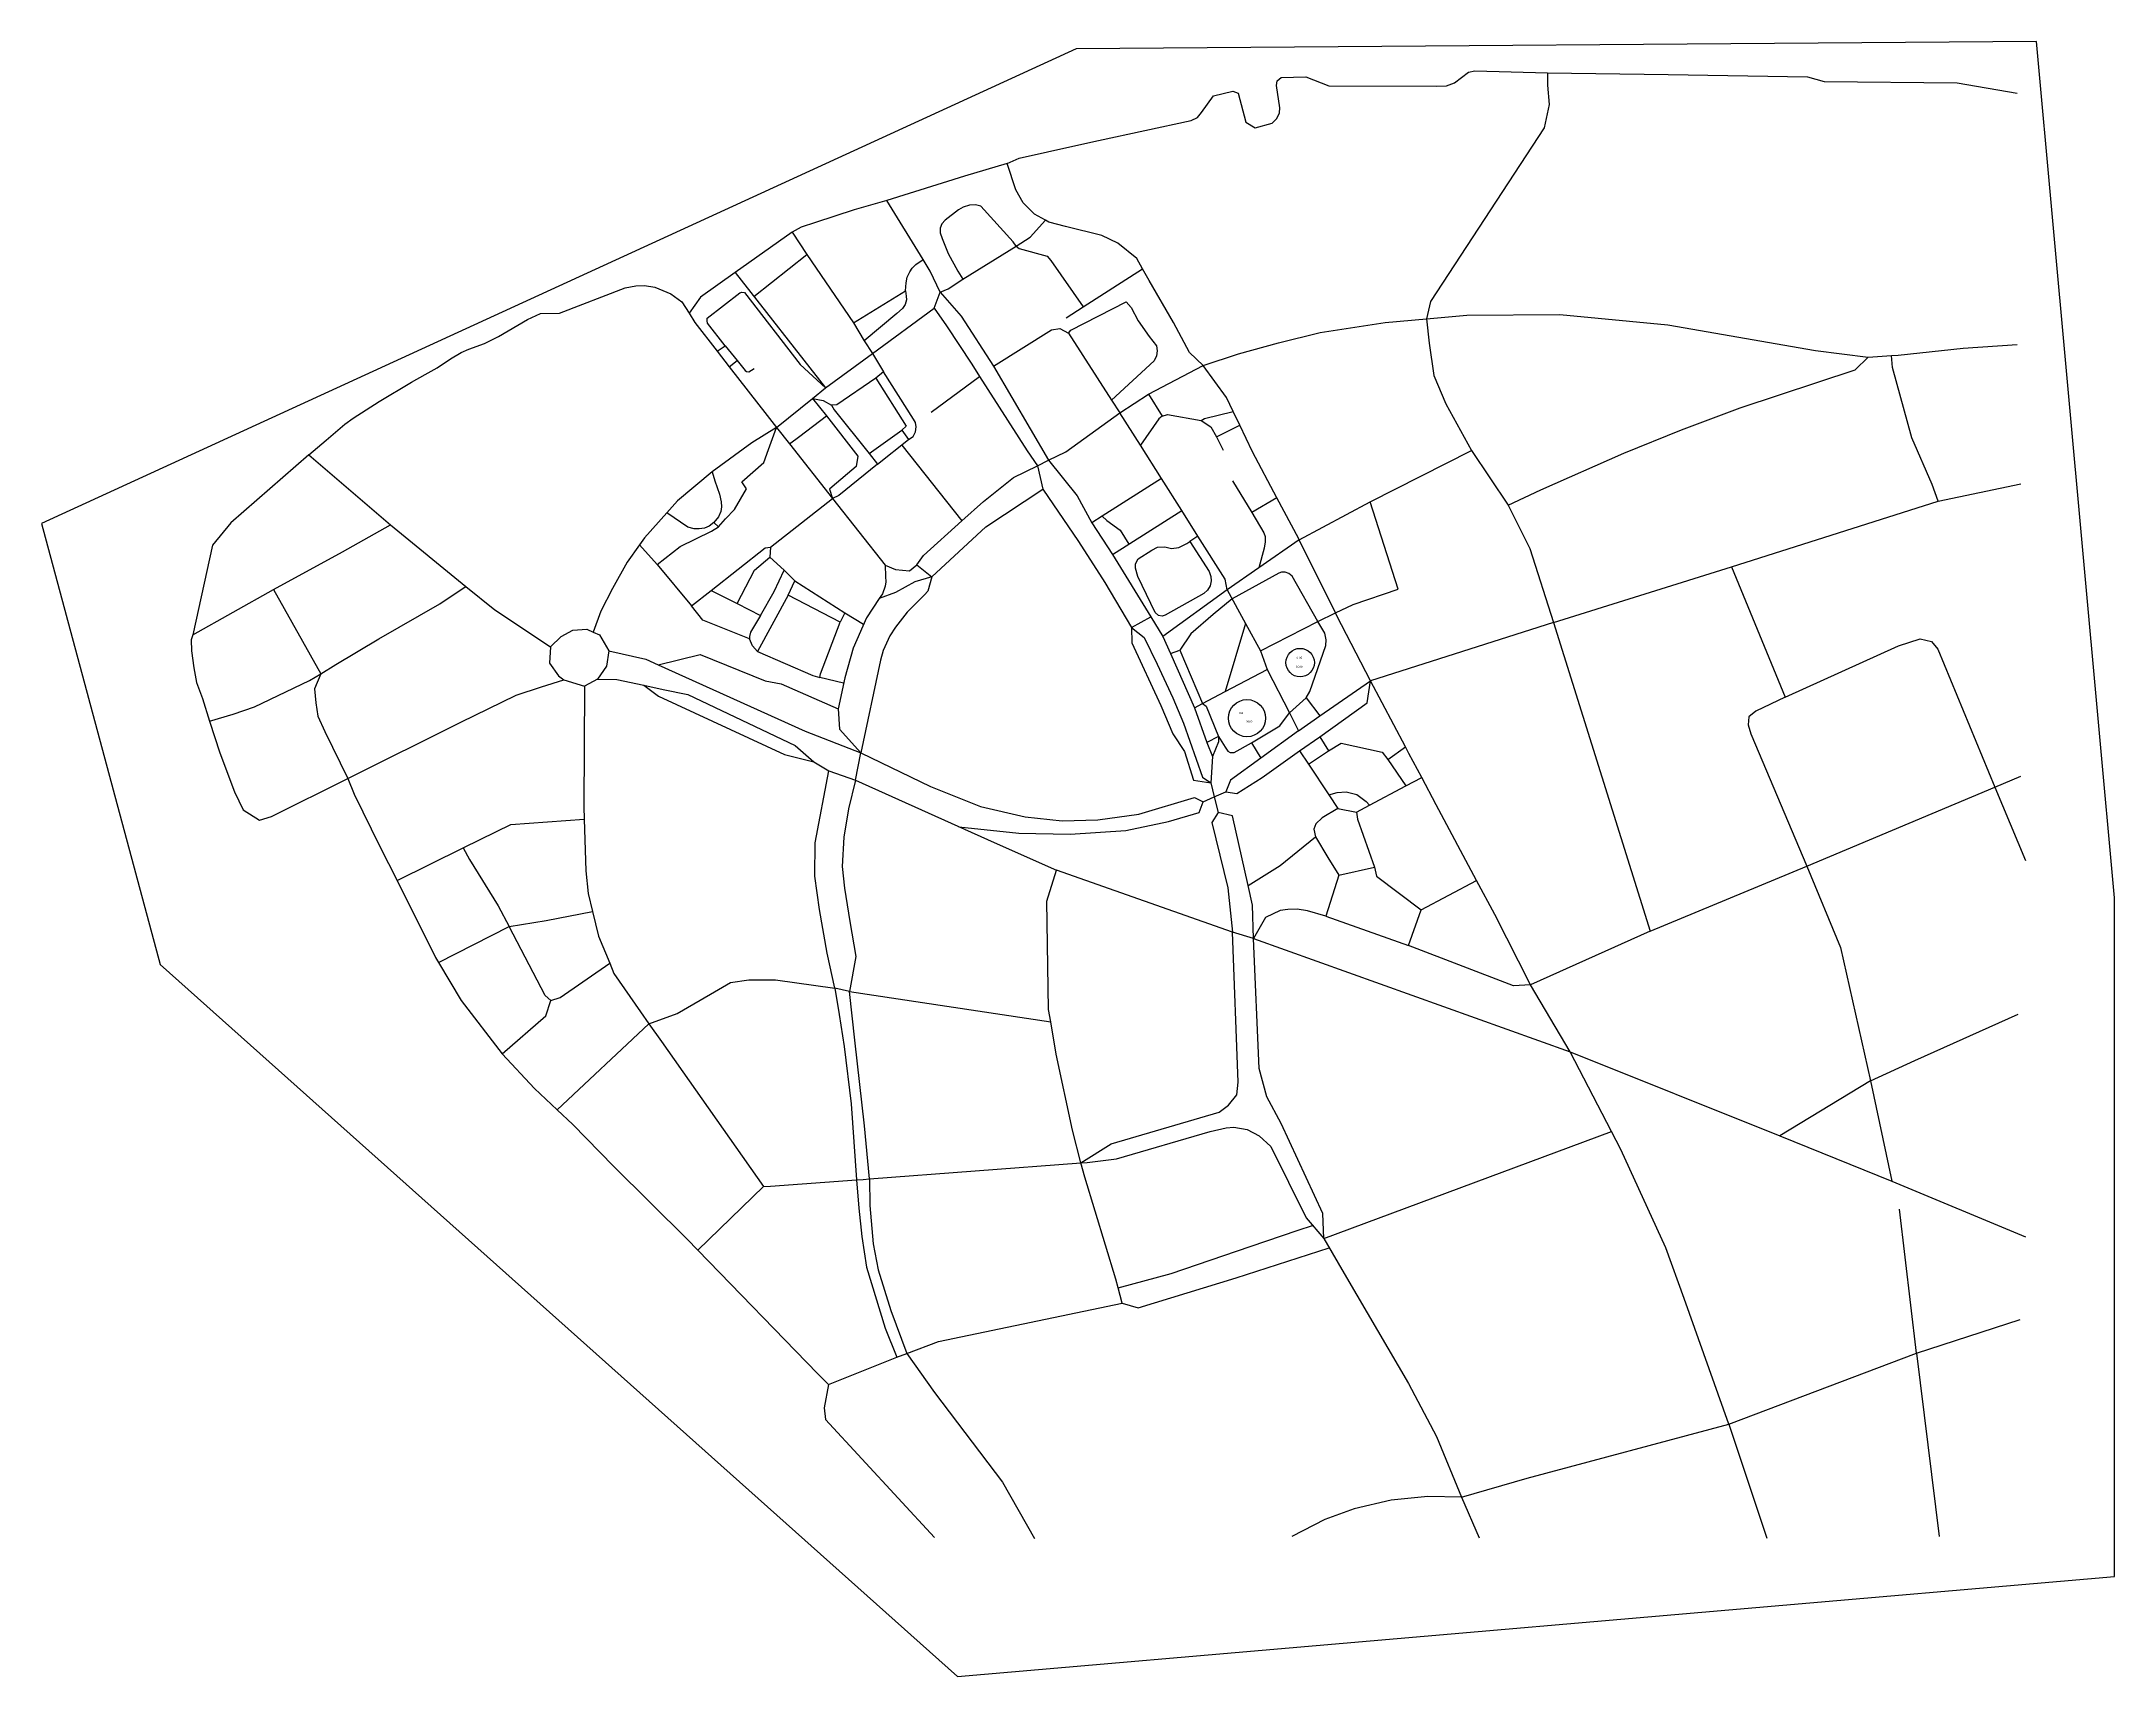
# Model space of a CAD drawing. Extents: x -1529 to 995, y -1183 to 807.
import ezdxf

# ---------------------------------------------------------------- set-up
doc = ezdxf.new("R2010")
doc.units = 0
for name, color, linetype in [('BOUNDARY', 6, 'CONTINUOUS'), ('BUILDING', 1, 'CONTINUOUS'), ('DINING', 81, 'CONTINUOUS'), ('PATH', 40, 'CONTINUOUS')]:
    doc.layers.add(name, color=color, linetype=linetype)

msp = doc.modelspace()

# ---------------------------------------------------------------- linework, layer by layer
at = {"layer": 'BOUNDARY'}
msp.add_lwpolyline([(900.3, 807.4), (-269.2, 798.4), (-1529.1, 220.7), (-1384.6, -316.3), (-413.7, -1182.9), (995.2, -1061), (995.2, -235.1)], close=True, dxfattribs=at)
at = {"layer": 'BUILDING'}
for centre, radius in [((3.5, 51.4), 17.3), ((-61.2, -16.3), 22.6)]:
    msp.add_circle(centre, radius, dxfattribs=at)
at = {"layer": 'PATH'}
for points in [[(-353.4, 658.8), (-338.8, 665.4), (-269.6, 680.7), (-241.9, 686.8), (-129, 711.4), (-121.3, 714.8), (-116.5, 721.1), (-102.1, 741.4), (-78.3, 746.8), (-71.9, 744.4), (-62.6, 709.2), (-51.4, 702.5), (-30.7, 707.9), (-24.8, 713.8), (-21.5, 720.7), (-21.4, 726.5), (-25.1, 754), (-24.3, 759.7), (-19.4, 763.6), (10.4, 764.6), (38.3, 753.4), (169.9, 752.9), (181.9, 753.6), (191.3, 757.3), (208.6, 769.9), (216.2, 771.9), (304.7, 769.3)], [(304.7, 769.3), (304.6, 754.3), (306.6, 730.9), (300.5, 702.3), (162.2, 490.9), (157.2, 469.8)], [(304.7, 769.3), (451.7, 767.4), (621.1, 764.4), (641.7, 758.7), (803.4, 757.3), (876.7, 744.4)], [(-353.4, 658.8), (-353.4, 658.8), (-405.1, 643.4), (-499.8, 613.8)], [(-306.5, 589.9), (-319.9, 597.1), (-333.6, 611.2), (-342.5, 627), (-353.4, 658.8)], [(-499.8, 613.8), (-539.6, 602.5), (-586.6, 587.1), (-604.2, 581.3), (-615, 575.4)], [(-455.6, 542), (-499.8, 613.8)], [(-342.2, 558.1), (-345.8, 563.5), (-385.2, 607.1), (-391.7, 608.5), (-399, 608), (-406.7, 605.9), (-412.4, 602.5), (-428.6, 590.1), (-432.6, 585.6), (-434.6, 580), (-434.9, 574.5), (-432.5, 567.6), (-424.9, 549.4), (-413.4, 528), (-407.2, 518)], [(-342.2, 558.1), (-325.2, 569.4), (-306.5, 589.9)], [(-188.3, 530.6), (-195.4, 543.2), (-218.4, 562.1), (-238, 571.1), (-282.1, 582.4), (-302.3, 587.6), (-306.5, 589.9)], [(-615, 575.4), (-684.6, 526.4)], [(-615, 575.4), (-597.1, 548.2)], [(-407.2, 518), (-342.2, 558.1)], [(-342.2, 558.1), (-338.8, 555.5), (-304.5, 546), (-300, 541), (-260.6, 484.5)], [(-661.7, 497.1), (-597.1, 548.2)], [(-597.1, 548.2), (-540.4, 465.1)], [(-477.1, 504.1), (-476.3, 513.8), (-474.8, 520.6), (-471.8, 527), (-468.7, 531.5), (-464.6, 535.8), (-455.6, 542)], [(-434.6, 502.3), (-447, 528), (-455.6, 542)], [(-260.6, 484.5), (-188.3, 530.6)], [(-114.7, 413), (-131.1, 429), (-150.5, 465.4), (-180.2, 516.3), (-188.3, 530.6)], [(-1203.6, 304.2), (-1182.3, 322.1), (-1159.5, 341.5), (-1149.6, 349), (-1117.9, 369.1), (-1078.5, 392.9), (-1061.7, 402.1), (-1047.3, 410), (-1030.9, 421.3), (-1018, 428.7), (-1008.8, 433.1), (-989.6, 440), (-972.7, 448.5), (-961, 455.3), (-937.3, 469.1), (-921.3, 476.2), (-898.2, 476.7), (-818.3, 507.5), (-805.5, 510.1), (-794.9, 510.2), (-782.2, 508.3), (-762.7, 500.4), (-749.4, 490.4), (-740.6, 476.7)], [(-684.6, 526.4), (-726.5, 496.1), (-740.6, 476.7)], [(-684.6, 526.4), (-574.5, 385.8)], [(-434.6, 502.3), (-424.9, 506.3), (-407.2, 518)], [(-696.6, 436.8), (-718.2, 464.5), (-718.7, 467.4), (-718.4, 470.5), (-678.7, 501.3), (-676.3, 502.1), (-673.2, 501.7), (-605.1, 414.4), (-574.5, 385.8)], [(-540.4, 465.1), (-477.1, 504.1)], [(-477.1, 504.1), (-476.1, 497.5), (-475.8, 493.1), (-477.4, 487.2), (-480.5, 482.3), (-487.4, 476.3), (-527.2, 443.2)], [(-517.1, 427.7), (-442, 482.7)], [(-442, 482.7), (-434.6, 502.3)], [(-442, 482.7), (-427.2, 461.2), (-396.4, 414.7), (-386.8, 399.7)], [(-434.6, 502.3), (-409.4, 473.2), (-369.8, 412.1)], [(-281.5, 471.1), (-260.6, 484.5)], [(-278.5, 452.5), (-275.7, 456), (-208.2, 490.5), (-202.2, 483.5), (-193.7, 467.5), (-180.5, 448.3), (-171.4, 436.8), (-170.6, 430.8), (-171.2, 424.8), (-174.1, 418.8), (-226, 371)], [(-740.6, 476.7), (-733.6, 465.4), (-706.2, 430.3)], [(-540.4, 465.1), (-527.2, 443.2)], [(-369.8, 412.1), (-299.2, 456.3), (-289.2, 458), (-278.5, 452.5)], [(-114.7, 413), (-71.4, 427.1), (-22.8, 440.8), (27.7, 453), (107.1, 465.2), (157.2, 469.8)], [(157.2, 470), (206.6, 474.3), (319.9, 475.1), (451.2, 462.6), (631.2, 431.3), (695.3, 423.1)], [(157.2, 469.8), (160.5, 440.3), (166.4, 400.8), (181, 366.2), (212, 309.5)], [(-706.2, 430.3), (-696.6, 436.8)], [(-706.2, 430.3), (-691.6, 411.4)], [(-696.6, 436.8), (-681.9, 419.2)], [(-527.2, 443.2), (-517.1, 427.7)], [(-278.5, 452.5), (-226, 371)], [(723.6, 425), (731.7, 425.5), (811, 434.3), (876.5, 438.5)], [(-691.6, 411.4), (-681.9, 419.2)], [(-691.6, 411.4), (-645.4, 352.1), (-634, 337.5)], [(-681.9, 419.2), (-672.4, 406.8), (-670.6, 405.6), (-667.8, 405.5), (-661.4, 409.2)], [(-574.5, 385.8), (-517.1, 427.7)], [(-517.1, 427.7), (-503.7, 405.2)], [(-503.7, 405.2), (-513.1, 397.8)], [(-473.2, 322.8), (-467.8, 326.7), (-464.9, 332.2), (-464.1, 338.5), (-464.8, 343.6), (-467.1, 347.6), (-503.7, 405.2)], [(-369.8, 412.1), (-302.8, 297.7)], [(-181.1, 378.2), (-114.7, 413)], [(-78, 357), (-86.3, 374.2), (-114.7, 413)], [(257, 243.1), (296.5, 261.5), (397.5, 306.5), (468, 334.8), (539.4, 361.5), (633.7, 392.6), (679.3, 407.7), (695.3, 423.1)], [(695.3, 423.1), (723.6, 425)], [(780.3, 247.7), (773, 268.3), (748.5, 324.8), (724.6, 410.6), (723.6, 425)], [(-590.2, 373), (-574.5, 385.8)], [(-513.1, 397.8), (-560.8, 365.1), (-567.1, 364.7)], [(-513.1, 397.8), (-476, 339.1), (-481.6, 334.5)], [(-445.9, 356.3), (-386.8, 399.7)], [(-386.8, 399.7), (-329, 309.3), (-316.4, 291)], [(-634, 337.5), (-590.2, 373)], [(-590.2, 373), (-573.1, 351.9)], [(-590.2, 373), (-577.4, 370.5), (-567.1, 364.7)], [(-567.1, 364.7), (-567.1, 364.7), (-563.9, 359.2), (-521.4, 305.7)], [(-302.8, 297.7), (-281.7, 308.1), (-215.9, 355.4)], [(-226, 371), (-215.9, 355.4)], [(-215.9, 355.4), (-181.1, 378.2)], [(-191, 316), (-215.9, 355.4)], [(-181.1, 378.2), (-164.5, 351.2)], [(-164.5, 351.2), (-157.8, 353.5), (-116.8, 346.2)], [(-116.8, 346.2), (-112.8, 348.6), (-78, 357)], [(-69.9, 340.3), (-78, 357)], [(-634, 337.5), (-664.2, 318.7), (-712.3, 283.5)], [(-704.9, 216.5), (-696.2, 226.3), (-685.4, 237.6), (-670.8, 262.7), (-676.2, 271.4), (-649.6, 295), (-643.8, 310.8), (-634, 337.5)], [(-634, 337.5), (-618.4, 317.7)], [(-618.4, 317.8), (-605.5, 327.1), (-573.1, 351.9)], [(-573.1, 351.9), (-535.2, 302.7), (-537.1, 290), (-566.3, 265.4), (-569.4, 262.6), (-565.8, 251)], [(-521.4, 305.7), (-481.6, 334.5)], [(-481.6, 334.5), (-481.6, 334.5), (-473.2, 322.8)], [(-164.5, 351.2), (-168.4, 348.3), (-191, 316)], [(-116.8, 346.2), (-105.4, 338.3), (-98.2, 326.1)], [(-98.2, 326.1), (-69.9, 340.3)], [(-24.7, 252.1), (-54.3, 307.8), (-69.9, 340.3)], [(-1203.6, 304.2), (-1298.6, 221.6), (-1321, 194.3), (-1344.6, 85.3)], [(-1203.6, 304.2), (-1104.1, 219)], [(-618.4, 317.8), (-565.8, 251)], [(-521.4, 305.7), (-511.1, 292.8)], [(-511.1, 292.8), (-473.2, 322.8)], [(-481.5, 316.2), (-408.5, 223.8)], [(-165.3, 275.4), (-191, 316)], [(-98.2, 326.1), (-90.1, 310.1)], [(88.8, 246.9), (212, 309.5)], [(212, 309.5), (257, 243.1)], [(-712.3, 283.5), (-754.6, 248.4), (-767.7, 233.7)], [(-712.3, 283.5), (-709, 272.8), (-703.5, 256.2), (-701.4, 247.1), (-701, 240.9), (-701.8, 235.4), (-704.9, 228.9), (-710.5, 222)], [(-511.1, 292.8), (-558, 254.6), (-565.8, 251)], [(-408.5, 223.8), (-382.1, 247.6), (-345.4, 276.8), (-316.4, 291)], [(-316.4, 291), (-302.8, 297.7)], [(-316.4, 291), (-309.6, 262.3)], [(-302.8, 297.7), (-268, 254.3), (-250, 221.7)], [(-444.9, 155.9), (-379.1, 216.7), (-309.6, 262.3)], [(-309.6, 262.3), (-266.2, 198.8), (-234.2, 148.9), (-201.7, 94.2)], [(-165.3, 275.4), (-237.6, 229.6)], [(-140.6, 236.4), (-165.3, 275.4)], [(-78.7, 272.5), (-55.2, 234)], [(780.3, 247.7), (881, 269.1)], [(-767.7, 233.7), (-794.7, 203.3), (-800.9, 194.6)], [(-710.5, 222), (-716.2, 217.4), (-721.8, 215.1), (-728.4, 214.1), (-734.4, 214.2), (-742.2, 216.4), (-767.7, 233.7)], [(-641.2, 191.9), (-565.8, 251)], [(-565.8, 251), (-501.9, 169.9)], [(-237.6, 229.6), (-250, 221.7)], [(-237.6, 229.6), (-232, 224.4), (-215.6, 212.5), (-205, 195.7)], [(-225.1, 183), (-140.6, 236.4)], [(-121, 205.4), (-140.6, 236.4)], [(-24.7, 252.1), (-55.2, 234)], [(-55.2, 234), (-40.6, 209.3), (-39.2, 204.9), (-39.2, 198.2), (-40.4, 190.5), (-46.6, 166.8)], [(2.5, 200.9), (1.8, 202.2), (-24.7, 252.1)], [(2.5, 200.8), (88.8, 246.9)], [(46.5, 112), (67.9, 122.2), (122.8, 140.7), (88.8, 246.9)], [(257, 243.1), (283.2, 190.1), (311.9, 100.1)], [(528.7, 168), (780.3, 247.7)], [(-1246.6, 140.4), (-1162.5, 186.1), (-1104.1, 219)], [(-1104.1, 219), (-1012.3, 144.1)], [(-779.3, 170.8), (-751.4, 192.5), (-713.3, 211.3), (-704.9, 216.5)], [(-710.5, 222), (-704.9, 216.5)], [(-463.2, 170.4), (-455, 181.8), (-408.5, 223.8)], [(-250, 221.7), (-225.1, 183)], [(-121, 205.4), (-130.8, 198.6)], [(-85.4, 140), (-87.9, 153.1), (-121, 205.4)], [(-800.9, 194.6), (-815.9, 173.5), (-833.7, 141.7), (-847.9, 113.8), (-857.5, 88.6)], [(-800.9, 194.6), (-779.3, 170.8)], [(-713.5, 139.3), (-647.9, 191.1), (-641.2, 191.9)], [(-682.1, 123.3), (-660.9, 164), (-642.1, 179.7)], [(-641.2, 191.9), (-642.1, 179.7)], [(-642.1, 179.7), (-624.6, 163.9)], [(-225.1, 183), (-178.2, 107)], [(-130.8, 198.6), (-107.4, 162.1), (-105.1, 156.3), (-104.8, 151), (-106.2, 144.8), (-109.3, 139.7), (-113.9, 135.5), (-160.9, 109.2), (-164.6, 107.8), (-169, 108.6), (-173.1, 112.5), (-194.2, 156), (-197, 166.4), (-196.9, 171.5), (-193.8, 177.5), (-177.2, 188.1), (-170.2, 191.9), (-161.2, 192.4), (-153.2, 190.2), (-144.3, 191.6), (-134.5, 196.3), (-130.8, 198.6)], [(2.5, 200.8), (-46.6, 166.8)], [(46.4, 111.9), (2.5, 200.9)], [(-779.3, 170.8), (-737.4, 120.5)], [(-653.6, 108.6), (-637, 138.1), (-624.6, 163.9)], [(-624.6, 163.9), (-611.6, 151.1)], [(-444.9, 155.9), (-449.7, 138.4), (-453.8, 133.8), (-475, 112.6), (-489.3, 94.6), (-495.9, 83.8), (-504.2, 66.1), (-507.5, 54.4), (-531.4, -58.4)], [(-501.9, 169.9), (-501.9, 169.9), (-501.3, 156), (-500.9, 149.5), (-501.9, 144.4), (-505, 135), (-508.9, 129.2)], [(-444.9, 155.9), (-465.8, 149.6), (-489, 136.6), (-508.9, 129.2)], [(-501.9, 169.9), (-489.1, 164.6), (-472.1, 163.2), (-463.2, 170.4)], [(-463.2, 170.4), (-444.9, 155.9)], [(-46.6, 166.8), (-85.4, 140)], [(25.1, 101.2), (-6, 156.5), (-10.3, 160), (-14.9, 161.6), (-19.3, 161.4), (-22.6, 160.1), (-79.4, 128.9)], [(311.9, 100.1), (528.7, 168)], [(528.7, 168), (594.3, 9.2)], [(-1344.6, 85.3), (-1246.6, 140.4)], [(-1246.6, 140.4), (-1189.1, 37.7)], [(-1189.1, 37.7), (-1170.5, 49.2), (-1118.5, 80.3), (-1044.1, 122.7), (-1021.7, 138.1), (-1012.3, 144.1)], [(-1012.3, 144.1), (-977.2, 115.5), (-909.4, 70.4)], [(-737.4, 120.5), (-713.5, 139.3)], [(-713.5, 139.3), (-682.1, 123.3)], [(-619.8, 133.6), (-657.1, 64.8)], [(-619.8, 133.6), (-611.6, 151.1)], [(-556.5, 100.7), (-619.8, 133.6)], [(-611.6, 151.1), (-550.8, 112.1)], [(-508.9, 129.2), (-524.5, 106), (-540.8, 69.1), (-550.9, 33), (-558.9, -5)], [(-85.4, 140), (-163.5, 83.2)], [(-79.4, 128.9), (-102.2, 109.9), (-129.6, 86.3), (-142.9, 66.6)], [(-85.4, 140), (-62.9, 98.8)], [(-666.8, 80.2), (-723.6, 103.1), (-737.4, 120.5)], [(-682.1, 123.3), (-653.6, 108.6)], [(-653.6, 108.6), (-653.6, 108.6), (-665.6, 88.5), (-666.8, 83), (-666.8, 80.2)], [(-550.8, 112.1), (-556.5, 100.7)], [(-550.8, 112.1), (-528, 98)], [(-201.7, 94.2), (-178.2, 107)], [(-178.2, 107), (-163.5, 83.2)], [(-44.7, 65.8), (25.1, 101.2)], [(11, 8.6), (15.4, 16.2), (34.8, 72.2), (35.3, 79.1), (33.5, 87), (25.1, 101.2)], [(25.1, 101.2), (46.5, 112)], [(89.3, 29.3), (48.2, 108.4), (46.5, 112)], [(-1344.6, 85.3), (-1346.7, 79.2), (-1346.6, 65.5), (-1343.7, 45), (-1340.4, 27.1), (-1333.2, 7.6), (-1324.4, -19.9)], [(-909.4, 70.4), (-896.2, 83.1), (-882, 90.9), (-865.2, 92), (-857.5, 88.6)], [(-857.5, 88.6), (-849.7, 85.1), (-838.3, 65.8)], [(-657.1, 64.8), (-663.4, 71.7), (-666.8, 80.2)], [(-581.4, 33.4), (-580.5, 37.7), (-556.5, 100.7)], [(-201.7, 94.2), (-186.3, 82), (-170.4, 49.4), (-151.5, 8.6), (-138.6, -22.5), (-115.4, -87.9), (-105.2, -94.8)], [(-201.7, 94.2), (-201.5, 75.6), (-166.3, -1), (-151.4, -35.3), (-137.2, -56.8), (-126.2, -91.6), (-105.2, -94.8)], [(-163.5, 83.2), (-154.4, 62.6)], [(-62.9, 98.8), (-87.6, 16)], [(-62.9, 98.8), (-44.7, 65.8)], [(311.9, 100.1), (89.3, 29.2)], [(311.9, 100.1), (429.6, -275.6)], [(594.3, 9.2), (732.2, 71.6), (758.4, 80.2), (772.2, 77.1), (780.1, 67.9), (849.4, -100.2)], [(-909.4, 70.4), (-910.6, 50.5), (-899.5, 35.4), (-893, 30.4)], [(-838.2, 65.6), (-841.1, 47.1), (-852.2, 31)], [(-838.2, 65.6), (-793.3, 55.4), (-778.2, 48.6)], [(-778.2, 48.6), (-726.9, 61.2), (-647.7, 29.1), (-628.5, 25.7), (-558.9, -5)], [(-657.1, 64.8), (-657.1, 64.8), (-589.9, 35.5), (-581.4, 33.4)], [(-154.4, 62.6), (-142.9, 66.6)], [(-154.4, 62.6), (-125.2, -3.7)], [(-142.9, 66.6), (-115.2, 1.5)], [(-44.7, 65.8), (-36.6, 42.8)], [(-1324.4, -19.9), (-1295.6, -11.5), (-1269.8, -2.6), (-1202.6, 29.4), (-1189.1, 37.7)], [(-1189.1, 37.7), (-1196.5, 19.5), (-1195, 2.2), (-1192.7, -13.9), (-1184.2, -32.7), (-1155.9, -89.6)], [(-1155.9, -89.6), (-1018.4, -21.1), (-951.1, 11.7), (-920.2, 21.7), (-893, 30.4)], [(-893, 30.4), (-868, 22.7)], [(-852.2, 31), (-868, 22.7)], [(-852.2, 31), (-828.4, 30.8), (-795.7, 23.8)], [(-778.2, 48.6), (-599.3, -31.9), (-531.4, -58.4)], [(-552.4, 26.2), (-581.4, 33.4)], [(-87.6, 16), (-36.6, 42.8)], [(-36.6, 42.8), (-9.6, -9.6)], [(27.4, -38.8), (85.2, 2.3), (89.3, 29.2)], [(27.6, -13.6), (89.3, 29.3)], [(131.8, -51.2), (89.3, 29.3)], [(-868, 22.7), (-868.5, -124.1), (-868.1, -139.4)], [(-795.7, 23.8), (-772, 18.8), (-742.2, 12.5), (-611.2, -49.5), (-588.7, -69.5), (-570.2, -80.3)], [(-795.7, 23.8), (-777.7, 10.7), (-624.4, -60.6), (-588.7, -69.5)], [(-125.2, -3.7), (-115.2, 1.5)], [(-115.2, 1.5), (-87.6, 16)], [(-115.2, 1.5), (-111.1, -1.5), (-95.7, -38.4)], [(-9.6, -9.6), (11, 8.6)], [(11, 8.6), (27.6, -13.6)], [(594.3, 9.2), (558.2, -7.8), (550, -14.5), (549.1, -24.5), (552.5, -35.2), (620.6, -196.3)], [(-1324.4, -19.9), (-1312, -58.3), (-1294.1, -106.1), (-1283.3, -127.8), (-1263.6, -140.6), (-1248.9, -135.9), (-1155.9, -89.6)], [(-558.9, -5), (-557.3, -29.6), (-531.4, -58.4)], [(-125.2, -3.7), (-110, -45.7)], [(-55.7, -46.2), (-21.2, -25.5), (-9.6, -9.6)], [(-9.6, -9.6), (1.7, -31.6)], [(1.7, -31.6), (27.6, -13.6)], [(-95.7, -38.4), (-110, -45.7)], [(-110, -45.7), (-103.2, -62.8)], [(-95.7, -38.4), (-96, -45.2), (-103.2, -62.8)], [(-95.7, -38.4), (-87.8, -51.7), (-84.7, -56.4), (-81.6, -58), (-76.8, -57.9), (-55.7, -46.2)], [(-55.7, -46.2), (-44.2, -65)], [(1.7, -31.6), (-44.2, -65)], [(2.9, -56.2), (27.4, -38.8)], [(27.4, -38.8), (38.2, -56.1)], [(38.2, -56.1), (53.4, -46.7), (103.2, -57.7), (110.3, -66.6)], [(-538, -91.9), (-531.4, -58.4)], [(-531.4, -58.4), (-446.4, -99.6), (-385.8, -123.7), (-331.5, -136.5), (-286.1, -141.4), (-242.8, -139.9), (-193, -133.3), (-125.3, -113), (-114.4, -118.2)], [(-103.2, -62.8), (-105.2, -94.8)], [(-87, -106.1), (-73.7, -107.9), (-42.8, -88.4), (2.9, -56.2)], [(-44.2, -65), (-81.1, -91.9), (-87, -106.1)], [(2.9, -56.2), (13.7, -72.4)], [(13.7, -72.4), (38.2, -56.1)], [(13.7, -72.4), (38.5, -109.6)], [(110.3, -66.6), (131.8, -51.2)], [(110.3, -66.6), (132.3, -98.7)], [(151.6, -88.4), (135.9, -59.1), (131.8, -51.2)], [(-1155.9, -89.6), (-1148.4, -108.7), (-1116.9, -172.4), (-1096.1, -213.9)], [(-563.1, -344.9), (-572.4, -302.3), (-581.8, -249.3), (-587.3, -208.8), (-587.2, -168.2), (-570.2, -80.3)], [(-570.2, -80.3), (-538, -91.9)], [(-538, -91.9), (-546.6, -126.7), (-552.2, -161.3), (-554, -196.7), (-551.4, -223.3), (-544.7, -263.9), (-537.6, -306.3), (-545, -348.9)], [(-538, -91.9), (-369.2, -167.8), (-293.3, -201.4)], [(-105.2, -94.8), (-101.2, -112)], [(87.9, -122.3), (132.3, -98.7)], [(132.3, -98.7), (151.6, -88.4)], [(218.3, -213.8), (169.3, -121.7), (151.6, -88.4)], [(620.6, -196.3), (849.4, -100.2)], [(849.4, -100.2), (881, -86.9)], [(849.4, -100.2), (886.9, -189.6)], [(-412, -148.6), (-339.1, -156.1), (-276.4, -157.5), (-208.8, -153.1), (-156.7, -142.1), (-119.3, -130.9), (-114.4, -118.2)], [(-114.4, -118.2), (-101.2, -112)], [(-101.2, -112), (-87, -106.1)], [(-101.2, -112), (-96.3, -130.9)], [(49.5, -126.1), (30.3, -137.4), (22.5, -144.8), (20.3, -151.4), (22.3, -160.8)], [(38.5, -109.6), (48.6, -106.7), (59.6, -105.8), (72.6, -109), (84, -117.7), (87.9, -122.3)], [(38.5, -109.6), (49.5, -126.1)], [(49.5, -126.1), (72.3, -130.7)], [(72.3, -130.7), (87.9, -122.3)], [(-1015.5, -174), (-974.9, -154.1), (-957.6, -145.6), (-868.1, -139.4)], [(-868.1, -139.4), (-866.1, -202), (-863.6, -229.5), (-858.2, -251.7)], [(-96.3, -130.9), (-104, -143.1), (-84.5, -222.7), (-78.9, -276.8)], [(-59.7, -219.8), (-78.8, -135.2), (-96.3, -130.9)], [(72.3, -130.7), (73.5, -139.2), (94, -197.7)], [(-1096.1, -213.9), (-1015.5, -174)], [(-1015.5, -174), (-1007.8, -188.3), (-972.9, -244.9), (-959.8, -270)], [(-59.7, -219.8), (-20.6, -195.5), (22.3, -160.8)], [(22.3, -160.8), (37.4, -185.8), (50.5, -207.3)], [(-300.2, -386), (-302.7, -371.1), (-304.9, -239), (-293.3, -201.4)], [(-78.9, -276.8), (-293.3, -201.4)], [(50.5, -207.3), (94, -197.7)], [(94, -197.7), (96.3, -208.8), (150.8, -249.7)], [(429.6, -275.6), (620.6, -196.3)], [(620.6, -196.3), (661.3, -295.6), (698.1, -457.9)], [(-1096.1, -213.9), (-1049.2, -307.5), (-1045.5, -313.8)], [(-53.3, -284.4), (-54.3, -243.8), (-59.7, -219.8)], [(50.5, -207.3), (35, -257.2)], [(150.8, -249.7), (218.3, -213.8)], [(284, -340.8), (240.4, -255.3), (218.3, -213.8)], [(-959.8, -270), (-914.7, -262.7), (-858.2, -251.7)], [(-858.2, -251.7), (-851, -281.6), (-837.2, -314.6)], [(35, -257.2), (12.6, -250.9), (-0.1, -248.8), (-11.5, -249.1), (-20.8, -250.5), (-38.7, -258.8), (-53.3, -284.4)], [(135.3, -293.1), (150.8, -249.7)], [(-1045.5, -313.8), (-959.8, -270)], [(-908.9, -360), (-915.6, -353.9), (-959.8, -270)], [(-263.6, -557.6), (-226.4, -534.4), (-95.1, -495.7), (-83.7, -487.5), (-73.7, -474.7), (-71.8, -459.3), (-78.9, -276.8)], [(-53.3, -284.4), (-78.9, -276.8)], [(35, -257.2), (135.3, -293.1)], [(429.6, -275.6), (284, -340.8)], [(-53.3, -284.4), (332.2, -422.5)], [(32.2, -649.6), (31.3, -619.1), (-19.4, -509.7), (-36.9, -477.1), (-46.4, -442.9), (-53.3, -284.4)], [(284, -340.8), (263.5, -342.1), (135.3, -293.1), (135.3, -293.1)], [(-1045.5, -313.8), (-1018.2, -360.1), (-968.1, -424.9)], [(-908.9, -360), (-897.5, -356.4), (-837.2, -314.6)], [(-837.2, -314.6), (-832, -327.1), (-799.5, -373.8), (-789.4, -388.2)], [(-789.4, -388.2), (-755.2, -375.7), (-714.4, -352.1), (-689.9, -337.9), (-667.9, -334.7), (-635.3, -334.7), (-563.1, -344.9)], [(-563.1, -344.9), (-557.7, -377.1), (-551.5, -416), (-543.3, -485.6), (-536.6, -578.4)], [(-545, -348.9), (-563.1, -344.9)], [(-520.9, -577.2), (-526.8, -512.7), (-538.6, -408.3), (-545, -348.9)], [(-545, -348.9), (-300.2, -386)], [(332.2, -422.5), (284, -340.8), (284, -340.8)], [(-968.1, -424.9), (-915.1, -378.7), (-908.9, -360)], [(698.1, -457.9), (751.9, -432.9), (877.9, -376.5)], [(-901.2, -493), (-789.4, -388.2)], [(-789.4, -388.2), (-774.2, -409.9), (-650, -586.5)], [(-263.6, -557.6), (-273.5, -517.6), (-293.6, -425.3), (-300.2, -386)], [(-968.1, -424.9), (-928.8, -467), (-901.2, -493)], [(382.8, -519.6), (332.2, -422.5)], [(332.2, -422.5), (587.5, -524.7)], [(698.1, -457.9), (587.5, -524.7)], [(698.1, -457.9), (724.1, -579.8)], [(-901.2, -493), (-882.1, -510.9), (-832.4, -561.8), (-742.7, -650.3), (-729.7, -663.8)], [(-263.6, -557.6), (-255.9, -557), (-220, -552.8), (-105.9, -519.6), (-86.7, -514.9), (-77.3, -514.1), (-61.1, -516.8), (-46.5, -524.5), (-32, -537.6), (10.7, -624.4), (32.2, -649.6), (60, -697), (135.4, -826.1), (169.5, -890.7), (199.9, -964.4)], [(32.2, -649.6), (382.8, -519.6)], [(525.4, -875.8), (471.1, -722.5), (448.8, -661), (394.1, -541.3), (382.8, -519.6)], [(587.5, -524.7), (724.1, -579.8)], [(-650, -586.5), (-641.3, -586), (-536.6, -578.4)], [(-536.6, -578.4), (-528.5, -577.8), (-520.9, -577.2)], [(-536.6, -578.4), (-533.7, -612.8), (-530.2, -647.2), (-524.6, -684.5), (-501.6, -758.7), (-487.4, -794.1)], [(-520.9, -577.2), (-263.6, -557.6)], [(-520.9, -577.2), (-520.3, -609.5), (-516.4, -656.2), (-510.3, -687.8), (-495, -737.3), (-475.5, -789.6)], [(-218.2, -709.7), (-220.9, -699.2), (-258.7, -575), (-263.6, -557.6)], [(724.1, -579.8), (886.6, -647.6)], [(-729.7, -663.8), (-650, -586.5)], [(754, -789.1), (733.5, -614.1)], [(-218.2, -709.7), (-153.6, -692.4), (-57.2, -659.6), (1.3, -639.6), (18.6, -633.7)], [(-729.7, -663.8), (-584.2, -814.1), (-570.7, -827.5)], [(-213.3, -728.4), (-193.9, -734.1), (-74.5, -697.7), (39, -661.2)], [(-475.5, -789.6), (-436.7, -775.1), (-213.3, -728.4)], [(-213.3, -728.4), (-218.2, -709.7)], [(754, -789.1), (880.4, -748.1)], [(-570.7, -827.5), (-487.4, -794.1)], [(-487.4, -794.1), (-475.5, -789.6), (-475.5, -789.6)], [(-475.5, -789.6), (-441.8, -837.3), (-359.1, -946.4), (-319.9, -1014.9)], [(525.4, -875.8), (754, -789.1)], [(754, -789.1), (781.6, -1012.4)], [(-570.7, -827.5), (-576.2, -855.9), (-574.5, -869.9), (-441.9, -1013.6)], [(199.9, -964.4), (280.1, -941.5), (525.4, -875.8)], [(525.4, -875.8), (571.6, -1014.6)], [(199.9, -964.4), (159.1, -963.8), (114.2, -968.3), (69.3, -978.6), (33.6, -991.6), (-6.8, -1012.5)], [(199.9, -964.4), (221.5, -1014.1)]]:
    msp.add_lwpolyline(points, dxfattribs=at)

# ---------------------------------------------------------------- texts
at = {"layer": 'BUILDING'}
for s, p in [('1000', (-1.4, 45.3)), ('2000', (-62.4, -21.9))]:
    msp.add_text(s, height=2.5, dxfattribs=at).set_placement(p)
at = {"layer": 'DINING'}
for s, p in [('0.95', (-0.7, 55.9)), ('0.8', (-70.7, -11.2))]:
    msp.add_text(s, height=2.5, dxfattribs=at).set_placement(p)

doc.saveas('drawing.dxf')
